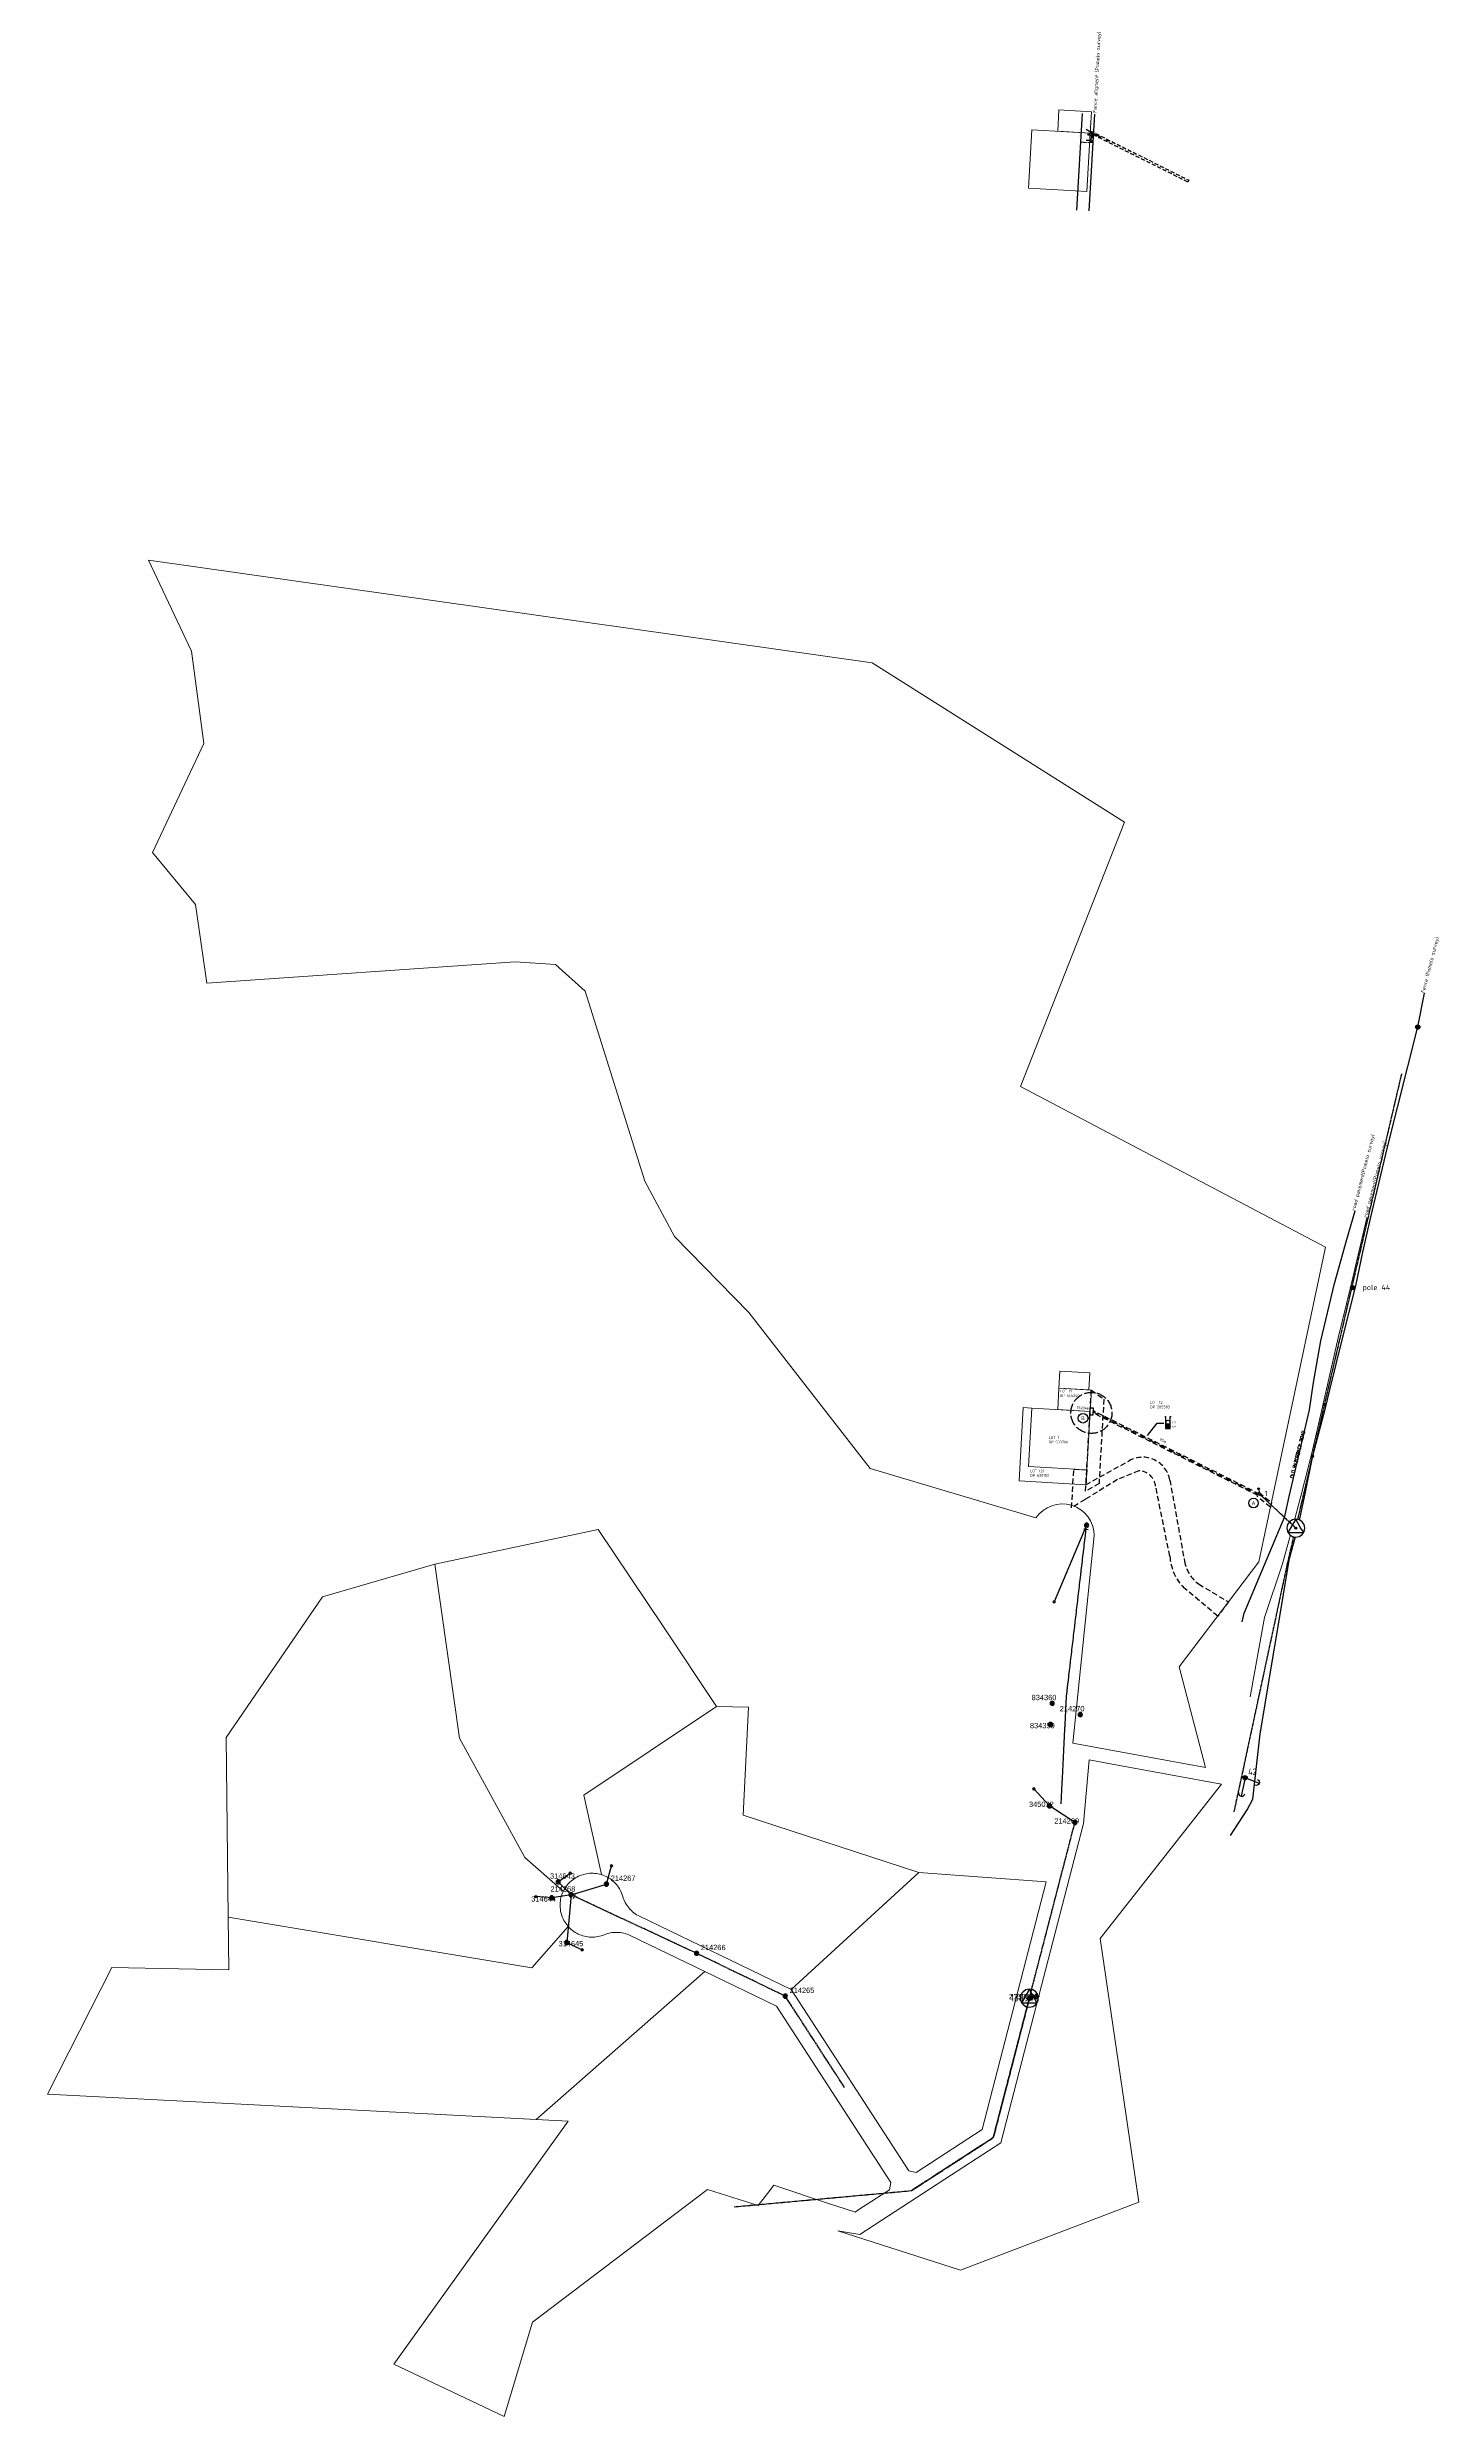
# Model space of a CAD drawing. Header units: metres. Extents: x 284227 to 284879, y 6219533 to 6220645.
import ezdxf
from ezdxf.enums import TextEntityAlignment as Align

# ---------------------------------------------------------------- set-up
doc = ezdxf.new("R2010")
doc.units = ezdxf.units.M
for name, pattern in [('ACAD_ISO02W100', [15, 12, -3]), ('Cable Exist OH', [1, 1, 0]), ('HIDDEN2', [0.1875, 0.125, -0.0625]), ('IECLdasha', [5, 3, -2])]:
    doc.linetypes.add(name, pattern=pattern)
doc.layers.get('0').update_dxf_attribs({"color": 6})
for name, color, linetype in [('_User Miscellaneous1', 7, 'Continuous'), ('_User Miscellaneous12', 7, 'Continuous'), ('_User Miscellaneous2', 7, 'Continuous'), ('_User Miscellaneous3', 7, 'Continuous'), ('_User Miscellaneous5', 7, 'Continuous'), ('_User Miscellaneous7', 7, 'Continuous'), ('Duct_SP_EXT', 7, 'Continuous'), ('Duct_SP_NEW', 2, 'Continuous'), ('Equip_LV_EXT', 7, 'Continuous'), ('GROUND TSS Razorback North BDY bdy', 7, 'Continuous'), ('Mains_HV_EXT', 7, 'Continuous'), ('Mains_LV_EXT', 7, 'Continuous'), ('Notes', 7, 'Continuous'), ('Services_SP_EXT', 7, 'Continuous'), ('Sub_SP_TR_HV_LV_EXT', 7, 'Continuous'), ('SupportsOH_SP_TR_HV_LV_SL_EXT', 7, 'Continuous'), ('SupportsUG_SP_LV_NEW', 2, 'Continuous'), ('Trench_SP_NEW', 2, 'Continuous')]:
    doc.layers.add(name, color=color, linetype=linetype)
doc.layers.add('Cadastre Land Parcels_SP_EXT', color=9, linetype='Continuous', lineweight=5)
doc.layers.add('Viewports', color=6, linetype='Continuous', plot=False)
doc.styles.add('ISOCP', font='isocp.shx', dxfattribs={"height": 1.75})
doc.styles.add('POLE_LABEL', font='arial.ttf')
doc.styles.get("Standard").update_dxf_attribs({"font": 'isocp.shx'})
doc.linetypes.add('Cable 4', pattern='A,5.25,-0.1,["o",Standard,S=2,R=0,X=1.2,Y=-0.7],-4', length=9.35)
doc.linetypes.add('FENCELINE2', pattern='A,6.35,-2.54,[132,ltypeshp.shx,S=2.54,R=0,X=-2.54,Y=0],-2.54,25.4', length=36.83)
doc.linetypes.add('IECLTRG', pattern='A,7,-0.3,["V",Standard,S=2.5,R=90,X=2.5,Y=-1.1],-2.45', length=9.75)
doc.dimstyles.get("Standard").update_dxf_attribs({"dimtxt": 0.18, "dimasz": 0.18, "dimexe": 0.18, "dimexo": 0.0625, "dimgap": 0.09, "dimtad": 0, "dimtih": 1, "dimtoh": 1, "dimdec": 4, "dimzin": 0, "dimdsep": 46, "dimtxsty": 'Standard', "dimcen": 0.09, "dimadec": 0, "dimazin": 0, "dimtfac": 1, "dimtdec": 4, "dimtofl": 0, "dimtmove": 0, "dimatfit": 3, "dimfxl": 1, "dimtolj": 1, "dimtzin": 0, "dimarcsym": 0})

# ---------------------------------------------------------------- blocks, each defined once
blk = doc.blocks.new('SUB_POLE_EXT')
blk.add_wipeout([(0, 4.2), (0.4, 4.2), (0.8, 4.1), (1.2, 4), (1.6, 3.9), (2, 3.7), (2.3, 3.5), (2.7, 3.3), (3, 3), (3.3, 2.7), (3.5, 2.3), (3.8, 1.9), (3.9, 1.6), (4, 1.2), (4.2, 0.6), (4.2, 0), (4.2, -0.6), (4.1, -1.1), (3.9, -1.6), (3.6, -2.2), (3.2, -2.7), (3, -3), (2.7, -3.3), (2.4, -3.5), (2, -3.7), (1.6, -3.9), (1.3, -4), (0.8, -4.1), (0.4, -4.2), (0, -4.2), (-0.4, -4.2), (-0.8, -4.1), (-1.2, -4), (-1.6, -3.9), (-2, -3.7), (-2.4, -3.5), (-2.7, -3.3), (-3, -3), (-3.2, -2.7), (-3.5, -2.3), (-3.7, -2), (-3.9, -1.6), (-4, -1.2), (-4.2, -0.8), (-4.2, -0.1), (-4.2, 0.4), (-4.1, 0.8), (-4, 1.3), (-3.9, 1.6), (-3.7, 2), (-3.5, 2.4), (-3.3, 2.7), (-3, 3), (-2.7, 3.3), (-2.3, 3.5), (-2, 3.7), (-1.6, 3.9), (-1.2, 4), (-0.8, 4.2), (-0.4, 4.2)])
blk.add_line((2.2, 0.5), (2.2, 0.5, 0))
blk.add_lwpolyline([(-4.2, 0, 1), (4.2, 0, 1)], format="xyb", close=True)
blk.add_lwpolyline([(2.1, 0.5), (0, 4.2), (-3.7, -2.1), (3.7, -2.1)], close=True)
for tag, height, flags, p in [('STREET_CODE', 0.2, 9, (1.5, 0)), ('ASSET_NUM', 2.5, 8, (2, 2)), ('CONSTRUCTED_VOLTAGE', 0.2, 9, (1.5, -0.2)), ('NO_PHASES', 0.2, 9, (1.5, -0.4)), ('OPERATING_VOLTAGE', 0.2, 9, (1.5, -0.6)), ('OPERATED_BY', 0.2, 9, (1.5, -0.8)), ('MAINTAINED_BY', 0.2, 9, (1.5, -1)), ('ORIENTATION', 0.2, 9, (1.5, -1.2)), ('OWNED_BY', 0.2, 9, (1.5, -1.4)), ('SECONDARY_VOLTAGE', 0.2, 9, (1.5, -1.6)), ('STATE', 0.2, 9, (1.5, -1.8)), ('SUBSTATION_TYPE', 0.2, 9, (1.5, -2)), ('USAGE', 0.2, 9, (1.5, -2.2)), ('LEGEND', 0.2, 9, (1.5, -2.4)), ('LOCATION', 0.2, 9, (1.5, -2.6)), ('STREETNAME', 0.2, 9, (1.5, -2.8)), ('SUBURB', 0.2, 9, (1.5, -3)), ('NOTES', 0.2, 9, (1.5, -3.2)), ('Z', 0.2, 1, (1.5, -3.4))]:
    blk.add_attdef(tag, text='', height=height, dxfattribs=dict(flags=flags)).set_placement(p, align=Align.MIDDLE_LEFT)
blk = doc.blocks.new('LV_OH_LINKS_DISTFUSE_EXT')
for p, q in [((0, 0), (0.96, 0)), ((3.84, 0), (4.8, 0))]:
    blk.add_line(p, q)
blk.add_lwpolyline([(3.84, -1.2), (3.84, 1.2), (0.96, -1.2), (0.96, 1.2)], close=True)
at = {"flags": 1}
blk.add_attdef('Z', (0, 0), '', height=0.2, dxfattribs=at)
at = {"flags": 9}
for tag, p in [('ACTUAL_STATUS', (0, 0)), ('STATE', (0, -1.2)), ('SWITCH_TYPE', (0, -1.4)), ('CONSTRUCTED_VOLTAGE', (0, -0.2)), ('NO_PHASES', (0, -0.4)), ('OPERATING_VOLTAGE', (0, -0.6)), ('ORIENTATION', (0, -0.8)), ('OWNED_BY', (0, -1)), ('USAGE', (0, -1.6)), ('NOTES', (0, -1.8))]:
    blk.add_attdef(tag, text='', height=0.2, dxfattribs=at).set_placement(p, align=Align.MIDDLE_LEFT)
blk = doc.blocks.new('CCP_EXT')
blk.add_wipeout([(0, 0.6), (0.6, 0), (0, -0.6), (-0.6, 0)])
blk.add_lwpolyline([(-0.6, 0), (0, 0.6), (0.6, 0), (0, -0.6), (-0.6, 0)])
at = {"flags": 1}
blk.add_attdef('Z', (0, 0), '', height=0.2, dxfattribs=at)
at = {"flags": 9}
for tag, p in [('CCP_TYPE', (0, 0)), ('CONSTRUCTED_VOLTAGE', (0, -0.2)), ('NO_PHASES', (0, -0.4)), ('OPERATING_VOLTAGE', (0, -0.6)), ('ORIENTATION', (0, -0.8)), ('OWNED_BY', (0, -1)), ('USAGE', (0, -1.2)), ('LEGEND', (0, -1.4)), ('LIFE_SUPPORT', (0, -1.6)), ('STATE', (0, -1.8)), ('NOTES', (0, -2))]:
    blk.add_attdef(tag, text='', height=0.2, dxfattribs=at).set_placement(p, align=Align.MIDDLE_LEFT)
blk = doc.blocks.new('POLE_EXT')
blk.add_hatch(color=256).paths.add_polyline_path([(-1, 0, 1), (1, 0, 1)])
blk.add_lwpolyline([(-1, 0, 1), (1, 0, 1)], format="xyb", close=True)
for tag, height, flags, p in [('pNumber', 2.5, 8, (-17.8, 2.1)), ('OWNED_BY', 0.2, 9, (1.4, -0.4)), ('PARENT', 0.2, 9, (1.4, -0.6)), ('SPECIAL_USE', 0.2, 9, (1.4, -0.8)), ('STATE', 0.2, 9, (1.4, -1)), ('USAGE', 0.2, 9, (1.4, -1.2)), ('cLV', 0.2, 9, (1.4, -1.4)), ('hDepth', 0.2, 9, (1.4, -1.6)), ('hDia', 0.2, 9, (1.4, -1.8)), ('cHV', 0.2, 9, (1.4, -2)), ('LBRACKET', 0.2, 9, (1.4, -2.2)), ('LExisting', 0.2, 9, (1.4, -2.4)), ('LANTNUMBER', 0.2, 9, (1.4, -2.6)), ('LOther', 0.2, 9, (1.4, -2.8)), ('LRemove', 0.2, 9, (1.4, -3)), ('LEGEND', 0.2, 9, (1.4, -3.2)), ('cLinedev', 0.2, 9, (1.4, -3.4)), ('LOCATION', 0.2, 9, (1.4, -3.6)), ('pExisting', 0.2, 9, (1.4, -3.8)), ('PFNUMBER', 0.2, 9, (1.4, -4)), ('NEWPFNUMBER', 0.2, 9, (1.4, -4.2)), ('pFooting', 0.2, 9, (1.4, -4.4)), ('pNew', 0.2, 9, (1.4, -4.6)), ('pRelocate', 0.2, 9, (1.4, -5)), ('pRemove', 0.2, 9, (1.4, -5.2)), ('pReplace', 0.2, 9, (1.4, -5.4)), ('pStay', 0.2, 9, (1.4, -5.6)), ('pType', 0.2, 9, (1.4, -5.8)), ('cspan', 0.2, 9, (1.4, -6)), ('STREETNAME', 0.2, 9, (1.4, -6.2)), ('SUBURB', 0.2, 9, (1.4, -6.4)), ('NOTES', 0.2, 9, (1.4, -6.6)), ('MAINTAINED_BY', 0.2, 9, (1.4, -6.8)), ('OPERATED_BY', 0.2, 9, (1.4, -7))]:
    blk.add_attdef(tag, text='', height=height, dxfattribs=dict(flags=flags)).set_placement(p, align=Align.MIDDLE_LEFT)
at = {"style": 'POLE_LABEL'}
for tag, height, flags, p in [('STRUCTURE_PLANT_NUMBER', 0.2, 9, (1.4, 0)), ('ASSET_NUM', 2.5, 8, (2, 2)), ('STREET_CODE', 0.2, 9, (1.4, -0.2))]:
    blk.add_attdef(tag, text='', height=height, dxfattribs=dict(at, flags=flags)).set_placement(p, align=Align.MIDDLE_LEFT)
at = {"flags": 1}
blk.add_attdef('Z', (1.4, -7.3), '', height=0.2, dxfattribs=at)
blk = doc.blocks.new('End Shackle_EXT')
blk.add_wipeout([(0, 0.3), (1.8, 0.3), (1.8, -0.3), (0, -0.3)])
blk.add_line((1.8, -1), (1.8, 1))
at = {"flags": 1}
blk.add_attdef('Z', (0, 0), '', height=0.2, dxfattribs=at)
at = {"flags": 9}
for tag, p in [('CONNECTOR_TYPE', (0, 0)), ('CONSTRUCTED_VOLTAGE', (0, -0.2)), ('NO_PHASES', (0, -0.4)), ('OPERATING_VOLTAGE', (0, -0.6)), ('ORIENTATION', (0, -0.8)), ('OWNED_BY', (0, -1)), ('STATE', (0, -1.2)), ('USAGE', (0, -1.4)), ('NOTES', (0, -1.6))]:
    blk.add_attdef(tag, text='', height=0.2, dxfattribs=at).set_placement(p, align=Align.MIDDLE_LEFT)
blk = doc.blocks.new('*U27')
blk.add_wipeout([(-2.5, 3), (2.5, 3), (2.5, 1), (-2.5, 1)])
at = {"lineweight": -3}
blk.add_lwpolyline([(-2.5, 3), (2.5, 3), (2.5, 1), (-2.5, 1)], close=True, dxfattribs=at)
for tag, height, flags, p in [('STREET_CODE', 0.2, 9, (1.5, 2)), ('OWNED_BY', 0.2, 9, (1.5, 1.8)), ('OPERATED_BY', 0.2, 9, (1.5, 1.6)), ('MAINTAINED_BY', 0.2, 9, (1.5, 1.4)), ('STATE', 0.2, 9, (1.5, 1.2)), ('SUPPORT_TYPE', 0.2, 9, (1.5, 1)), ('USAGE', 0.2, 9, (1.5, 0.8)), ('LEGEND', 0.2, 9, (1.5, 0.6)), ('PARENT', 0.2, 9, (1.5, 0.4)), ('SUBURB', 0.2, 9, (1.5, 0.2)), ('STREETNAME', 0.2, 9, (1.5, 0)), ('ASSET_NUM', 2.5, 8, (2, 4)), ('LOCATION', 0.2, 9, (1.5, -0.2)), ('NOTES', 0.2, 9, (1.5, -0.4)), ('Z', 0.2, 1, (1.5, -0.6))]:
    blk.add_attdef(tag, text='', height=height, dxfattribs=dict(flags=flags)).set_placement(p, align=Align.MIDDLE_LEFT)
blk = doc.blocks.new('DUCT_INDICATOR')
blk.add_circle((0, 0), 2.25)
blk.add_attdef('CODE', text='', height=1.8).set_placement((0, 0), align=Align.MIDDLE_CENTER)
at = {"flags": 1}
blk.add_attdef('Z', (0, 0), '', height=0.2, dxfattribs=at)
blk = doc.blocks.new('*D32')
at = {"layer": '_User Miscellaneous3', "color": 0, "lineweight": -2, "transparency": 16777216}
for p, q in [((284711.8, 6220600.8), (284711.8, 6220601)), ((284712, 6220600.9), (284714.5, 6220600.7)), ((284717.4, 6220600.5), (284715.1, 6220600.7)), ((284717.6, 6220600.4), (284717.6, 6220600.7))]:
    blk.add_line(p, q, dxfattribs=at)
at = {"layer": '_User Miscellaneous3', "color": 0, "lineweight": 15, "transparency": 16777216}
for points in [[(284712, 6220600.9), (284712, 6220600.8), (284711.8, 6220600.9)], [(284717.4, 6220600.6), (284717.4, 6220600.5), (284717.6, 6220600.5)]]:
    blk.add_solid(points, dxfattribs=at)
at = {"layer": 'Defpoints', "color": 0, "lineweight": 15, "transparency": 16777216}
for p in [(284711.8, 6220600.7), (284717.6, 6220600.5), (284717.6, 6220600.3)]:
    blk.add_point(p, dxfattribs=at)
at = {"layer": '_User Miscellaneous3', "color": 0, "transparency": 16777216, "insert": (284714.8, 6220600.7), "char_height": 0.2, "width": 0.7, "attachment_point": 5}
blk.add_mtext('\\A1;5.80', dxfattribs=at)
blk = doc.blocks.new('*D33')
at = {"layer": '_User Miscellaneous3', "color": 0, "lineweight": -2, "transparency": 16777216}
for p, q in [((284717.3, 6220603.7), (284717.1, 6220603.7)), ((284717.5, 6220604), (284717.5, 6220603.5)), ((284717.8, 6220604), (284717.8, 6220603.5)), ((284718, 6220603.7), (284718.1, 6220603.7))]:
    blk.add_line(p, q, dxfattribs=at)
at = {"layer": '_User Miscellaneous3', "color": 0, "lineweight": 15, "transparency": 16777216}
for points in [[(284717.3, 6220603.8), (284717.3, 6220603.7), (284717.5, 6220603.7)], [(284718, 6220603.7), (284718, 6220603.7), (284717.8, 6220603.7)]]:
    blk.add_solid(points, dxfattribs=at)
at = {"layer": 'Defpoints', "color": 0, "lineweight": 15, "transparency": 16777216}
for p in [(284717.5, 6220604.1), (284717.8, 6220604), (284717.8, 6220603.7)]:
    blk.add_point(p, dxfattribs=at)
at = {"layer": '_User Miscellaneous3', "color": 0, "transparency": 16777216, "insert": (284718.4, 6220603.7), "char_height": 0.2, "attachment_point": 5}
blk.add_mtext('\\A1;0.30', dxfattribs=at)
blk = doc.blocks.new('*U40')
blk.add_wipeout([(-2.5, 3), (2.5, 3), (2.5, 1), (-2.5, 1)])
at = {"lineweight": -3}
blk.add_lwpolyline([(-2.5, 3), (2.5, 3), (2.5, 1), (-2.5, 1)], close=True, dxfattribs=at)
for tag, height, flags, p in [('STREET_CODE', 0.2, 9, (1.5, 2)), ('OWNED_BY', 0.2, 9, (1.5, 1.8)), ('OPERATED_BY', 0.2, 9, (1.5, 1.6)), ('MAINTAINED_BY', 0.2, 9, (1.5, 1.4)), ('STATE', 0.2, 9, (1.5, 1.2)), ('SUPPORT_TYPE', 0.2, 9, (1.5, 1)), ('USAGE', 0.2, 9, (1.5, 0.8)), ('LEGEND', 0.2, 9, (1.5, 0.6)), ('PARENT', 0.2, 9, (1.5, 0.4)), ('SUBURB', 0.2, 9, (1.5, 0.2)), ('STREETNAME', 0.2, 9, (1.5, 0)), ('ASSET_NUM', 2.5, 8, (2, 4)), ('LOCATION', 0.2, 9, (1.5, -0.2)), ('NOTES', 0.2, 9, (1.5, -0.4)), ('Z', 0.2, 1, (1.5, -0.6))]:
    blk.add_attdef(tag, text='', height=height, dxfattribs=dict(flags=flags)).set_placement(p, align=Align.MIDDLE_LEFT)

msp = doc.modelspace()

# ---------------------------------------------------------------- hatches: boundary and pattern name
at = {"layer": '_User Miscellaneous1'}
h = msp.add_hatch(color=256, dxfattribs=at)
h.dxf.hatch_style = 1
edge = h.paths.add_edge_path()
edge.add_arc((284870.067, 6220185.404), 1, 0, 360)
h = msp.add_hatch(color=256, dxfattribs=at)
h.dxf.hatch_style = 1
edge = h.paths.add_edge_path()
edge.add_arc((284839.562, 6220063.103), 1, 0, 360)
h = msp.add_hatch(color=256, dxfattribs=at)
h.dxf.hatch_style = 1
edge = h.paths.add_edge_path()
edge.add_arc((284826.34914, 6220008.19783), 0.5, 0, 360)
h = msp.add_hatch(color=256, dxfattribs=at)
h.dxf.hatch_style = 1
edge = h.paths.add_edge_path()
edge.add_arc((284795.306, 6219968.763), 0.4, 0, 360)
h = msp.add_hatch(color=256, dxfattribs=at)
h.dxf.hatch_style = 1
edge = h.paths.add_edge_path()
edge.add_arc((284796.211, 6219965.8), 0.4, 0, 360)
h = msp.add_hatch(color=256, dxfattribs=at)
h.dxf.hatch_style = 1
edge = h.paths.add_edge_path()
edge.add_arc((284788.984, 6219833.102), 1, 0, 360)
at = {"layer": 'Notes', "linetype": 'Cable 4'}
h = msp.add_hatch(color=7, dxfattribs=at)
h.dxf.hatch_style = 1
edge = h.paths.add_edge_path()
edge.add_arc((284752.79395, 6219998.01138), 0.96478, 0, 360)

# ---------------------------------------------------------------- linework, layer by layer
at = {"layer": '_User Miscellaneous1', "color": 7}
for p, q in [((284788.984, 6219833.102), (284787.124, 6219824.421)), ((284795.59761, 6219830.34422), (284788.984, 6219833.102))]:
    msp.add_line(p, q, dxfattribs=at)
for points in [[(284785.97396, 6219826.20353, 1), (284788.90653, 6219825.57104)], [(284794.79045, 6219832.30597, -1), (284793.63586, 6219829.53706)]]:
    msp.add_lwpolyline(points, format="xyb", dxfattribs=at)
at = {"layer": '_User Miscellaneous1'}
for centre, radius in [((284870.067, 6220185.404), 1), ((284839.562, 6220063.103), 1), ((284826.34914, 6220008.19783), 0.5), ((284795.306, 6219968.763), 0.4), ((284796.211, 6219965.8), 0.4), ((284788.984, 6219833.102), 1)]:
    msp.add_circle(centre, radius, dxfattribs=at)
at = {"layer": '_User Miscellaneous12', "color": 251, "linetype": 'ACAD_ISO02W100', "ltscale": 0.4, "true_color": 0x66665b}
msp.add_circle((284716.82286, 6220004.33523), 9.63022, dxfattribs=at)
at = {"layer": '_User Miscellaneous2', "color": 2, "linetype": 'IECLTRG'}
msp.add_line((284717.56468, 6220604.9182), (284714.43529, 6220606.67072), dxfattribs=at)
at = {"layer": '_User Miscellaneous2', "color": 252, "linetype": 'FENCELINE2', "ltscale": 0.17, "true_color": 0x939598}
for points in [[(284709.97809, 6220568.90054), (284712.56924, 6220614.24028)], [(284715.76864, 6220568.56961), (284718.35979, 6220613.90935)]]:
    msp.add_lwpolyline(points, dxfattribs=at)
at = {"layer": '_User Miscellaneous2', "color": 2, "linetype": 'IECLTRG', "flags": 128}
msp.add_lwpolyline([(284717.54985, 6220604.6582), (284716.85077, 6220605.01592), (284716.59572, 6220601.52014), (284714.39214, 6220601.53683)], dxfattribs=at)
at = {"layer": '_User Miscellaneous5', "color": 251, "linetype": 'Continuous', "lineweight": 15, "true_color": 0x636466}
for points in [[(284701.00055, 6220605.88203), (284701.57371, 6220615.93062), (284716.789, 6220615.0627), (284716.21569, 6220605.0142), (284701.00055, 6220605.88195)], [(284688.83033, 6220606.57612), (284687.26767, 6220579.18082), (284714.6531, 6220577.61873), (284716.21568, 6220605.01411), (284688.83033, 6220606.5762)], [(284701.57375, 6220015.93061), (284702.02931, 6220023.91763), (284716.00656, 6220023.12041), (284715.55096, 6220015.13332), (284701.57375, 6220015.93061)]]:
    msp.add_lwpolyline(points, close=True, dxfattribs=at)
msp.add_lwpolyline([(284791.34, 6219871.069), (284798.111, 6219908.282), (284806.511, 6219933.539), (284811.246, 6219950.531), (284815.143, 6219965.213), (284820.106, 6219984.888), (284825.314, 6220007.253), (284832.703, 6220039.538), (284838.467, 6220063.244), (284846.23, 6220095.826)], dxfattribs=at)
at = {"layer": '_User Miscellaneous7', "linetype": 'HIDDEN2', "ltscale": 15}
for p, q in [((284716.27789, 6220606.10129), (284762.51457, 6220582.96687)), ((284716.27789, 6220606.10129), (284716.27789, 6220606.10129)), ((284717.18971, 6220604.52684), (284716.98641, 6220600.96334)), ((284716.98641, 6220600.96334), (284715.988, 6220601.02026)), ((284762.51457, 6220582.96687), (284762.06692, 6220582.07222))]:
    msp.add_line(p, q, dxfattribs=at)
msp.add_lwpolyline([(284762.06692, 6220582.07222), (284717.18971, 6220604.52684), (284716.21568, 6220605.01411)], dxfattribs=at)
at = {"layer": '_User Miscellaneous7', "linetype": 'HIDDEN2', "ltscale": 20}
msp.add_lwpolyline([(284716.27787, 6220006.1013), (284795.33409, 6219966.5457), (284795.56906, 6219967.01519), (284801.35911, 6219962.3577), (284800.89286, 6219960.16165), (284794.65455, 6219965.17972), (284794.88947, 6219965.64923), (284716.21588, 6220005.0141), (284716.27789, 6220006.10129)], close=True, dxfattribs=at)
msp.add_lwpolyline([(284760.25269, 6219922.27979, -0.1825008763), (284753.66728, 6219937.13544), (284746.95933, 6219969.94656, 0.3811297587), (284739.13163, 6219977.16786), (284729.03546, 6219973.02027), (284713.85844, 6219963.69143), (284707.53282, 6219959.80335), (284708.56875, 6219977.96579), (284714.65301, 6219977.61869), (284714.25432, 6219970.63012), (284734.57953, 6219981.89889, -0.5138520596), (284753.67642, 6219972.83197), (284760.5346, 6219934.71405, 0.1916295597), (284767.17595, 6219924.04178), (284781.15869, 6219915.58727), (284776.13887, 6219908.96241), (284760.25267, 6219922.27977)], format="xyb", close=True, dxfattribs=at)
at = {"layer": 'Cadastre Land Parcels_SP_EXT', "color": 251, "linetype": 'Continuous', "lineweight": 15, "true_color": 0x636466}
for points in [[(284515.83596, 6219903.93803), (284485.27199, 6219949.67904), (284408.54301, 6219933.327), (284420.06697, 6219851.65801), (284450.69401, 6219795.68402), (284468.81297, 6219779.78998), (284469.17196, 6219780.48798), (284469.56804, 6219781.16602), (284469.99901, 6219781.82304), (284470.46497, 6219782.45603), (284470.96299, 6219783.06403), (284471.49104, 6219783.64596), (284472.04798, 6219784.19804), (284472.63301, 6219784.72097), (284473.24798, 6219785.21298), (284473.88503, 6219785.67196), (284474.547, 6219786.09604), (284475.22804, 6219786.48497), (284475.93099, 6219786.83901), (284476.65002, 6219787.15497), (284477.38398, 6219787.43296), (284478.13198, 6219787.67198), (284478.89296, 6219787.87197), (284479.66199, 6219788.03097), (284480.43799, 6219788.15004), (284481.22, 6219788.22804), (284482.00501, 6219788.26496), (284482.79002, 6219788.26099), (284483.57503, 6219788.217), (284484.35598, 6219788.13096), (284485.13101, 6219788.00403), (284485.89897, 6219787.83602), (284486.65599, 6219787.63003), (284486.693, 6219787.61898), (284478.46799, 6219824.83502), (284540.84098, 6219866.51203), (284515.83596, 6219903.93803)], [(284468.81297, 6219779.78998), (284450.69401, 6219795.68402), (284420.06697, 6219851.65801), (284408.54301, 6219933.327), (284355.68203, 6219918.058), (284310.54, 6219851.99103), (284311.51298, 6219767.70996), (284454.01399, 6219743.92799), (284471.13197, 6219763.27902), (284470.897, 6219763.54101), (284470.40296, 6219764.15201), (284469.94301, 6219764.78898), (284469.51601, 6219765.449), (284469.12496, 6219766.13004), (284468.76801, 6219766.82999), (284468.45001, 6219767.54902), (284468.17097, 6219768.28297), (284467.92903, 6219769.03), (284467.72701, 6219769.79002), (284467.56501, 6219770.55904), (284467.44399, 6219771.33504), (284467.36299, 6219772.11599), (284467.32404, 6219772.901), (284467.32501, 6219773.68496), (284467.36803, 6219774.47103), (284467.45203, 6219775.25198), (284467.57596, 6219776.02701), (284467.74097, 6219776.79603), (284467.94599, 6219777.55401), (284468.18996, 6219778.29998), (284468.47298, 6219779.03403), (284468.79398, 6219779.75102), (284468.81297, 6219779.78998)], [(284555.81601, 6219866.20604), (284540.84098, 6219866.51203), (284478.46799, 6219824.83502), (284486.693, 6219787.61898), (284487.43799, 6219787.36998), (284488.16903, 6219787.08404), (284488.88497, 6219786.75898), (284489.582, 6219786.39602), (284490.25898, 6219785.99799), (284490.91503, 6219785.56596), (284491.54696, 6219785.09903), (284492.15398, 6219784.60004), (284492.73398, 6219784.06996), (284493.28499, 6219783.51002), (284493.80598, 6219782.92199), (284494.29499, 6219782.30896), (284494.75299, 6219781.66899), (284495.17602, 6219781.00702), (284495.56398, 6219780.32298), (284495.91501, 6219779.621), (284496.22903, 6219778.901), (284496.50498, 6219778.16501), (284496.74401, 6219777.408), (284496.75797, 6219777.36401), (284496.99602, 6219776.61601), (284497.27304, 6219775.88099), (284497.589, 6219775.16197), (284497.94304, 6219774.45901), (284498.33197, 6219773.777), (284498.75702, 6219773.11601), (284499.21503, 6219772.47904), (284499.70598, 6219771.86601), (284500.229, 6219771.27904), (284500.78196, 6219770.72104), (284501.36301, 6219770.19299), (284501.97101, 6219769.69497), (284502.604, 6219769.22999), (284503.26102, 6219768.79901), (284503.93897, 6219768.40302), (284504.63803, 6219768.04297), (284575.80798, 6219733.68803), (284635.78998, 6219788.62704), (284553.24403, 6219815.59401), (284555.81601, 6219866.20604)], [(284471.13197, 6219763.27902), (284454.01399, 6219743.92799), (284311.51298, 6219767.70996), (284311.79998, 6219742.94803), (284256.73802, 6219744.05502), (284226.53303, 6219684.50196), (284378.16701, 6219676.81402), (284456.13, 6219672.73597), (284535.32496, 6219742.12097), (284500.28597, 6219759.03402), (284500.24402, 6219759.05398), (284499.52702, 6219759.37498), (284498.79501, 6219759.65703), (284498.04701, 6219759.90198), (284497.28902, 6219760.10602), (284496.52097, 6219760.27103), (284495.74603, 6219760.39496), (284494.96402, 6219760.47896), (284494.17901, 6219760.52198), (284493.394, 6219760.52198), (284492.60996, 6219760.48303), (284491.82804, 6219760.40203), (284491.05203, 6219760.28004), (284490.28301, 6219760.11901), (284489.52397, 6219759.91699), (284488.77597, 6219759.67496), (284487.30903, 6219759.11396), (284486.56103, 6219758.87202), (284485.80199, 6219758.67), (284485.03296, 6219758.50897), (284484.25696, 6219758.38698), (284483.47504, 6219758.30598), (284482.691, 6219758.26597), (284481.90502, 6219758.26703), (284481.12097, 6219758.30996), (284480.34003, 6219758.39299), (284479.56402, 6219758.51798), (284478.79597, 6219758.68104), (284478.03799, 6219758.88703), (284477.29202, 6219759.13004), (284476.55701, 6219759.41403), (284475.84001, 6219759.73397), (284475.14103, 6219760.09101), (284474.46202, 6219760.48603), (284473.80297, 6219760.91497), (284473.16804, 6219761.37801), (284472.55898, 6219761.874), (284471.97599, 6219762.40002), (284471.42197, 6219762.95696), (284471.13197, 6219763.27902)], [(284622.68398, 6219643.163), (284568.938, 6219725.89701), (284535.32496, 6219742.12097), (284456.13, 6219672.73597), (284471.11801, 6219671.94901), (284389.26998, 6219557.77601), (284441.12299, 6219533.21901), (284454.33102, 6219577.58398), (284536.52196, 6219639.86501), (284560.34897, 6219632.27901), (284564.68399, 6219637.89202), (284567.68403, 6219641.779), (284593.37398, 6219633.314), (284605.56997, 6219629.29602), (284605.80697, 6219629.21802), (284607.59897, 6219630.38198), (284621.94896, 6219639.70398), (284622.68398, 6219643.163)]]:
    msp.add_lwpolyline(points, close=True, dxfattribs=at)
at = {"layer": 'GROUND TSS Razorback North BDY bdy', "lineweight": 0, "flags": 128}
msp.add_lwpolyline([(284800.89286, 6219960.16165), (284801.35911, 6219962.3577)], dxfattribs=at)
at = {"layer": 'Mains_HV_EXT', "linetype": 'Cable Exist OH'}
msp.add_line((284796.211, 6219965.8), (284795.306, 6219968.763), dxfattribs=at)
for points in [[(284808.82642, 6219933.09001), (284862.56841, 6220163.45003)], [(284783.88141, 6219817.05106), (284808.82642, 6219933.09001)]]:
    msp.add_lwpolyline(points, dxfattribs=at)
at = {"layer": 'Notes', "flags": 128}
msp.add_lwpolyline([(284751.29868, 6220002.63634), (284751.69328, 6220002.63634), (284751.69328, 6219996.99548), (284752.89052, 6219996.99548), (284753.8553, 6219996.99548), (284753.8553, 6219999.95639), (284753.8553, 6220002.63634), (284754.28409, 6220002.63634)], dxfattribs=at)
at = {"layer": 'Notes', "color": 7}
msp.add_circle((284752.79395, 6219999.95639), 0.96478, dxfattribs=at)
at = {"layer": 'Notes', "color": 7, "linetype": 'ByBlock'}
msp.add_circle((284752.79395, 6219998.02683), 0.96478, dxfattribs=at)
at = {"layer": 'Trench_SP_NEW', "color": 2, "linetype": 'IECLdasha', "ltscale": 1.3}
msp.add_line((284717.82378, 6220604.84704), (284725.10144, 6220601.23611), dxfattribs=at)
at = {"layer": 'Trench_SP_NEW', "color": 2, "linetype": 'IECLdasha', "flags": 128}
msp.add_lwpolyline([(284796.211, 6219965.48182), (284717.56955, 6220004.78251)], dxfattribs=at)
at = {"layer": 'Viewports', "linetype": 'FENCELINE2', "ltscale": 0.1}
msp.add_lwpolyline([(284782.16, 6219806.023), (284789.994, 6219818.089), (284792.636, 6219823.034), (284796.092, 6219853.72), (284809.775, 6219935.958), (284813.729, 6219950.192), (284817.363, 6219967.195), (284820.878, 6219984.232), (284826.925, 6220007.346), (284828.861, 6220015.196), (284834.673, 6220039.21), (284840.968, 6220063.905), (284844.361, 6220079.737), (284847.96, 6220095.657), (284855.909, 6220129), (284870.183, 6220185.554), (284873.258, 6220201.28)], dxfattribs=at)

# ---------------------------------------------------------------- block references
at = {"layer": 'Duct_SP_NEW'}
ref = msp.add_blockref('DUCT_INDICATOR', (284715.67261, 6220604.40384), dxfattribs=dict(at, xscale=0.1868224809278012, yscale=0.1868224809278012, zscale=0.1868224809278012))
ref.add_attrib('CODE', 'B', dxfattribs={"layer": '0', "height": 0.3}).set_placement((284715.67261, 6220604.40384), align=Align.MIDDLE_CENTER)
for p, values in [((284712.86361, 6220001.83184), {'CODE': 'B'}), ((284792.95256, 6219962.01463), {'CODE': 'A'})]:
    msp.add_blockref('DUCT_INDICATOR', p, dxfattribs=at).add_auto_attribs(values)
at = {"layer": 'Sub_SP_TR_HV_LV_EXT'}
ref = msp.add_blockref('SUB_POLE_EXT', (284687.69901, 6219729.60797), dxfattribs=at)
ref.add_attrib('ASSET_NUM', '13894', dxfattribs={"layer": '0', "height": 3.5}).set_placement((284689.69901, 6219729.85797), align=Align.MIDDLE_RIGHT)
at = {"layer": 'SupportsOH_SP_TR_HV_LV_SL_EXT', "xscale": 0.5, "yscale": 0.5, "zscale": 0.5}
msp.add_blockref('POLE_EXT', (284820.73042, 6219984.11801), dxfattribs=at)
at = {"layer": 'SupportsOH_SP_TR_HV_LV_SL_EXT'}
msp.add_blockref('POLE_EXT', (284714.56529, 6219951.59577), dxfattribs=at)
ref = msp.add_blockref('POLE_EXT', (284698.39902, 6219867.999), dxfattribs=at)
ref.add_attrib('ASSET_NUM', '834360', dxfattribs={"layer": '0', "height": 2.5, "style": 'POLE_LABEL'}).set_placement((284700.39902, 6219868.749), align=Align.BOTTOM_RIGHT)
ref = msp.add_blockref('POLE_EXT', (284697.615, 6219858.07597), dxfattribs=at)
ref.add_attrib('ASSET_NUM', '834359', dxfattribs={"layer": '0', "height": 2.5, "style": 'POLE_LABEL'}).set_placement((284699.615, 6219858.82597), align=Align.TOP_RIGHT)
ref = msp.add_blockref('POLE_EXT', (284711.586, 6219862.74504), dxfattribs=at)
ref.add_attrib('ASSET_NUM', '214270', dxfattribs={"layer": '0', "height": 2.5, "style": 'POLE_LABEL'}).set_placement((284713.586, 6219863.49504), align=Align.BOTTOM_RIGHT)
ref = msp.add_blockref('POLE_EXT', (284709.07904, 6219812.09296), dxfattribs=at)
ref.add_attrib('ASSET_NUM', '214269', dxfattribs={"layer": '0', "height": 2.5, "style": 'POLE_LABEL'}).set_placement((284711.07904, 6219812.84296), align=Align.MIDDLE_RIGHT)
ref = msp.add_blockref('POLE_EXT', (284472.45902, 6219778.14302), dxfattribs=at)
ref.add_attrib('ASSET_NUM', '214268', dxfattribs={"layer": '0', "height": 2.5, "style": 'POLE_LABEL'}).set_placement((284474.45902, 6219778.89302), align=Align.BOTTOM_RIGHT)
ref = msp.add_blockref('POLE_EXT', (284531.39999, 6219750.682), dxfattribs=at)
ref.add_attrib('ASSET_NUM', '214266', dxfattribs={"layer": '0', "height": 2.5, "style": 'POLE_LABEL'}).set_placement((284533.39999, 6219751.432), align=Align.BOTTOM_LEFT)
ref = msp.add_blockref('POLE_EXT', (284573.06204, 6219730.57103), dxfattribs=at)
ref.add_attrib('ASSET_NUM', '214265', dxfattribs={"layer": '0', "height": 2.5, "style": 'POLE_LABEL'}).set_placement((284575.06204, 6219731.32103), align=Align.BOTTOM_LEFT)

# ---------------------------------------------------------------- texts
at = {"layer": '_User Miscellaneous1', "color": 251, "true_color": 0x636466, "attachment_point": 1}
for s, insert, char_height in [('LOT 1\\PDP 533700', (284709.50644, 6220604.21314), 0.25), ('LOT 11\\PDP 545240', (284709.6649, 6220606.93765), 0.25), ('LOT 11\\PDP 545240', (284701.99822, 6220015.19322), 1.25), ('LOT 12\\PDP 285583', (284744.4126, 6220009.82746), 1.25), ('LOT 1\\PDP 533700', (284696.72903, 6219993.32043), 1.25), ('LOT 121\\PDP 630152', (284688.05643, 6219977.70795), 1.25)]:
    msp.add_mtext_dynamic_manual_height_columns(s, width=19.2859094, gutter_width=4, heights=[0], dxfattribs=dict(at, insert=insert, char_height=char_height))
at = {"layer": '_User Miscellaneous1', "color": 252, "true_color": 0x939598, "char_height": 0.25, "attachment_point": 1, "rotation": 85.82763825}
for s, insert in [('Compound fence', (284711.81129, 6220607.56966)), ('Property boundary', (284715.97561, 6220607.80988)), ('Barb wire fence', (284717.56116, 6220607.56145))]:
    msp.add_mtext_dynamic_manual_height_columns(s, width=9.5521566, gutter_width=4, heights=[0.59958], dxfattribs=dict(at, insert=insert))
at = {"layer": '_User Miscellaneous1', "insert": (284749.2748, 6219992.57632), "char_height": 1.25, "width": 7.816449, "attachment_point": 1, "rotation": 333.6339213, "style": 'ISOCP'}
msp.add_mtext('95m ', dxfattribs=at)
at = {"layer": '_User Miscellaneous1', "attachment_point": 1, "style": 'ISOCP'}
for s, insert, char_height in [('1', (284798.11411, 6219967.77475), 2.5), ('42', (284790.48174, 6219837.4303), 3)]:
    msp.add_mtext_dynamic_manual_height_columns(s, width=5, gutter_width=4, heights=[0], dxfattribs=dict(at, insert=insert, char_height=char_height))
at = {"layer": '_User Miscellaneous2', "insert": (284810.1792, 6219973.89397), "char_height": 1.5, "attachment_point": 1, "rotation": 75.87411389}
msp.add_mtext_dynamic_manual_height_columns('{\\Fromanc|c0;OLD RAZORBACK ROAD}', width=37.2308378, gutter_width=4, heights=[0], dxfattribs=at)
at = {"layer": '_User Miscellaneous3', "color": 2, "insert": (284718.24881, 6220605.59581), "char_height": 0.3, "attachment_point": 1}
msp.add_mtext_dynamic_manual_height_columns('152046', width=6.1358869, gutter_width=4, heights=[0.59958], dxfattribs=at)
at = {"layer": 'Notes', "color": 1, "lineweight": -3, "char_height": 1, "width": 23.8036827, "attachment_point": 4}
for insert in [(284754.84823, 6219999.9068), (284754.84823, 6219997.91238)]:
    msp.add_mtext('{\\C7;LV}', dxfattribs=dict(at, insert=insert))
at = {"layer": 'Viewports', "linetype": 'Continuous', "style": 'ISOCP'}
for s, rotation, p in [('Fence aligment (Pomelo survey)', 86.99416873, (284719.25672, 6220614.5639)), ('Fence (Pomelo survey)', 75.47993518, (284873.258, 6220201.28)), ('road pavement(Pomelo survey)', 75.47993518, (284840.65, 6220099.11)), ('road pavement(Pomelo survey)', 75.47993518, (284846.23, 6220095.826))]:
    msp.add_text(s, height=1.75, rotation=rotation, dxfattribs=at).set_placement(p)
at = {"layer": 'Viewports', "linetype": 'Continuous', "insert": (284844.07071, 6220064.48266), "char_height": 2.5, "attachment_point": 1, "style": 'ISOCP'}
msp.add_mtext_dynamic_manual_height_columns('pole 44', width=12.6956857, gutter_width=4, heights=[0], dxfattribs=at)

# ---------------------------------------------------------------- dimensions: what is measured, and where the dimension line sits
at = {"layer": '_User Miscellaneous3'}
dim = msp.add_aligned_dim(p1=(284717.49982, 6220604.06007), p2=(284717.79594, 6220604.04318), distance=-0.34952, text='0.30', dimstyle='Standard', override={"dimtxt": 0.2}, dxfattribs=at)
dim.commit()
dim.dimension.update_dxf_attribs({"geometry": '*D33', "text_midpoint": (284718.43561, 6220603.67373)})
dim = msp.add_linear_dim(base=(284717.59607, 6220600.51803), p1=(284711.79619, 6220600.69486), p2=(284717.58574, 6220600.3464), angle=356.55566032, text='5.80', dimstyle='Standard', override={"dimtxt": 0.2}, dxfattribs=at)
dim.commit()
dim.dimension.update_dxf_attribs({"geometry": '*D32', "text_midpoint": (284714.76628, 6220600.68835), "dimtype": 161})

# ---------------------------------------------------------------- leaders
at = {"layer": 'Duct_SP_EXT', "color": 7, "linetype": 'Continuous'}
msp.add_leader([(284743.15552, 6219993.80537), (284747.6417, 6219999.55534), (284750.86114, 6219999.55534)], dimstyle='Standard', override={"dimasz": 1.5, "dimfxl": 1.25}, dxfattribs=at)

# ---------------------------------------------------------------- next in the draw order: linework, layer by layer
at = {"layer": 'Cadastre Land Parcels_SP_EXT', "color": 251, "linetype": 'Continuous', "lineweight": 15, "true_color": 0x636466}
for points in [[(284739.01998, 6219633.92897), (284720.97999, 6219757.69896), (284777.99003, 6219830.09699), (284730.05899, 6219838.84404), (284724.05096, 6219839.93998), (284715.70997, 6219841.46302), (284713.04904, 6219811.574), (284685.38998, 6219704.722), (284674.27102, 6219661.76797), (284651.19201, 6219646.77501), (284608.04196, 6219618.74504), (284597.76199, 6219620.36303), (284655.378, 6219602.01298), (284739.01998, 6219633.92897)], [(284695.64999, 6219784.24), (284635.78998, 6219788.62704), (284575.80798, 6219733.68803), (284631.07602, 6219648.611), (284634.53601, 6219647.87696), (284665.56999, 6219668.03702), (284695.64999, 6219784.24)]]:
    msp.add_lwpolyline(points, close=True, dxfattribs=at)
at = {"layer": 'Mains_HV_EXT', "linetype": 'Cable Exist OH'}
msp.add_lwpolyline([(284548.98304, 6219631.69804), (284632.35, 6219639.30598), (284670.75599, 6219664.15497), (284687.699, 6219729.60797)], dxfattribs=at)
at = {"layer": 'Mains_LV_EXT', "linetype": 'Cable Exist OH'}
for points in [[(284687.699, 6219729.60805), (284709.07906, 6219812.09297)], [(284687.699, 6219729.60797), (284670.7559, 6219664.15497), (284632.34991, 6219639.3059)]]:
    msp.add_lwpolyline(points, dxfattribs=at)

# ---------------------------------------------------------------- next in the draw order: block references
at = {"layer": 'Equip_LV_EXT'}
for p in [(284687.29227, 6219730.52156), (284687.69897, 6219730.60804)]:
    msp.add_blockref('LV_OH_LINKS_DISTFUSE_EXT', p, dxfattribs=at)
at = {"layer": 'Services_SP_EXT'}
for p in [(284491.5171, 6219791.71183), (284472.01053, 6219788.32805), (284455.88782, 6219777.28097), (284477.68334, 6219752.3007)]:
    msp.add_blockref('CCP_EXT', p, dxfattribs=at)
at = {"layer": 'Sub_SP_TR_HV_LV_EXT'}
msp.add_blockref('SUB_POLE_EXT', (284812.829, 6219950.252), dxfattribs=at)
at = {"layer": 'SupportsOH_SP_TR_HV_LV_SL_EXT'}
ref = msp.add_blockref('POLE_EXT', (284687.69898, 6219729.60798), dxfattribs=at)
ref.add_attrib('ASSET_NUM', '213296', dxfattribs={"layer": '0', "height": 2.5, "style": 'POLE_LABEL'}).set_placement((284689.69898, 6219730.35798), align=Align.MIDDLE_RIGHT)
at = {"layer": 'SupportsUG_SP_LV_NEW', "color": 7, "xscale": 0.137845625885068, "yscale": 0.137845625885068, "zscale": 0.137845625885068, "rotation": 86.73514158140304}
msp.add_blockref('*U40', (284717.8348, 6220604.86248), dxfattribs=at)

# ---------------------------------------------------------------- next in the draw order: hatches: boundary and pattern name
at = {"layer": '_User Miscellaneous1'}
h = msp.add_hatch(color=256, dxfattribs=at)
h.dxf.hatch_style = 1
edge = h.paths.add_edge_path()
edge.add_arc((284812.82962, 6219950.252), 0.5, 0, 360)

# ---------------------------------------------------------------- next in the draw order: linework, layer by layer
msp.add_circle((284812.82962, 6219950.252), 0.5, dxfattribs=at)
at = {"layer": '_User Miscellaneous5', "color": 251, "linetype": 'Continuous', "lineweight": 15, "true_color": 0x636466}
msp.add_lwpolyline([(284274.06958, 6220404.55496), (284613.83556, 6220356.41376), (284732.4141, 6220281.53811), (284683.54344, 6220157.47657), (284826.78293, 6220082.10369), (284795.42346, 6219934.40083), (284758.02817, 6219885.07706), (284770.36459, 6219837.91928), (284708.09786, 6219849.28239), (284718.19484, 6219946.79592, 0.733384145), (284690.80239, 6219955.07078), (284612.98149, 6219978.16413), (284556.0266, 6220051.43697), (284521.04705, 6220087.19214), (284507.10852, 6220113.05527), (284479.02334, 6220202.25318), (284465.19163, 6220214.86013), (284446.20021, 6220215.99044), (284301.34981, 6220205.9898), (284296.14823, 6220243.01618), (284275.98269, 6220267.39734), (284300.06931, 6220318.4671), (284294.22742, 6220361.93123), (284274.06958, 6220404.55496)], format="xyb", close=True, dxfattribs=at)
at = {"layer": 'Mains_HV_EXT', "linetype": 'Cable Exist OH'}
msp.add_line((284812.83024, 6219950.252), (284796.211, 6219965.8), dxfattribs=at)
at = {"layer": 'Services_SP_EXT'}
for points in [[(284472.45905, 6219778.14304), (284489.07396, 6219783.185), (284491.51706, 6219791.71184)], [(284472.45905, 6219778.14304), (284466.41401, 6219784.2169), (284472.01055, 6219788.32805)], [(284472.45905, 6219778.14304), (284463.41393, 6219776.71705), (284455.88783, 6219777.28102)], [(284472.45905, 6219778.14304), (284470.41402, 6219755.7171), (284477.68335, 6219752.30074)]]:
    msp.add_lwpolyline(points, dxfattribs=at)
at = {"layer": 'Viewports', "linetype": 'Continuous'}
msp.add_lwpolyline([(284787.581, 6219906.301), (284788.504, 6219910.396), (284807.629, 6219955.7), (284809.703, 6219965.033), (284815.384, 6219989.049), (284819.219, 6220005.84), (284821.165, 6220018.602), (284824.61, 6220038.215), (284831.004, 6220065.026), (284835.112, 6220079.577), (284836.643, 6220085.203), (284840.65, 6220099.11)], dxfattribs=at)

# ---------------------------------------------------------------- next in the draw order: block references
at = {"layer": 'Services_SP_EXT'}
msp.add_blockref('CCP_EXT', (284689.85423, 6219827.86336), dxfattribs=at)
at = {"layer": 'SupportsOH_SP_TR_HV_LV_SL_EXT'}
ref = msp.add_blockref('POLE_EXT', (284466.41403, 6219784.21697), dxfattribs=at)
ref.add_attrib('ASSET_NUM', '314643', dxfattribs={"layer": '0', "height": 2.5, "style": 'POLE_LABEL'}).set_placement((284468.41403, 6219784.96697), align=Align.BOTTOM_CENTER)
ref = msp.add_blockref('POLE_EXT', (284489.07403, 6219783.185), dxfattribs=at)
ref.add_attrib('ASSET_NUM', '214267', dxfattribs={"layer": '0', "height": 2.5, "style": 'POLE_LABEL'}).set_placement((284491.07403, 6219783.935), align=Align.BOTTOM_LEFT)
ref = msp.add_blockref('POLE_EXT', (284463.41398, 6219776.71703), dxfattribs=at)
ref.add_attrib('ASSET_NUM', '314644', dxfattribs={"layer": '0', "height": 2.5, "style": 'POLE_LABEL'}).set_placement((284465.41398, 6219777.46703), align=Align.TOP_RIGHT)
ref = msp.add_blockref('POLE_EXT', (284470.41401, 6219755.71696), dxfattribs=at)
ref.add_attrib('ASSET_NUM', '314645', dxfattribs={"layer": '0', "height": 2.5, "style": 'POLE_LABEL'}).set_placement((284472.41401, 6219756.46696), align=Align.TOP_CENTER)

# ---------------------------------------------------------------- next in the draw order: linework, layer by layer
at = {"layer": 'Services_SP_EXT'}
msp.add_lwpolyline([(284709.07898, 6219812.093), (284697.15655, 6219819.887), (284689.85416, 6219827.86334)], dxfattribs=at)

# ---------------------------------------------------------------- next in the draw order: block references
at = {"layer": 'Mains_LV_EXT', "rotation": 335.2438697976371}
msp.add_blockref('End Shackle_EXT', (284472.45904, 6219778.14297), dxfattribs=at)
at = {"layer": 'Services_SP_EXT'}
msp.add_blockref('CCP_EXT', (284699.36962, 6219915.67608), dxfattribs=at)
at = {"layer": 'SupportsOH_SP_TR_HV_LV_SL_EXT'}
ref = msp.add_blockref('POLE_EXT', (284697.15656, 6219819.88702), dxfattribs=at)
ref.add_attrib('ASSET_NUM', '345032', dxfattribs={"layer": '0', "height": 2.5, "style": 'POLE_LABEL'}).set_placement((284699.15656, 6219820.63702), align=Align.MIDDLE_RIGHT)
at = {"layer": 'SupportsUG_SP_LV_NEW', "color": 7}
ref = msp.add_blockref('*U27', (284718.28001, 6220004.89635), dxfattribs=dict(at, xscale=0.68922812942534, yscale=0.68922812942534, zscale=0.68922812942534, rotation=86.73514158140304))
ref.add_attrib('ASSET_NUM', '152046', dxfattribs={"layer": '0', "height": 1.25, "rotation": 356.73514163}).set_placement((284710.03368, 6220006.82918), align=Align.MIDDLE_LEFT)

# ---------------------------------------------------------------- next in the draw order: linework, layer by layer
at = {"layer": '_User Miscellaneous5', "color": 251, "linetype": 'Continuous', "lineweight": 15, "true_color": 0x636466}
for points in [[(284701.00055, 6220005.88203), (284701.57371, 6220015.93062), (284716.789, 6220015.0627), (284716.21569, 6220005.0142), (284701.00055, 6220005.88195)], [(284688.83033, 6220006.57612), (284684.83662, 6220006.80393), (284682.8755, 6219972.41984), (284714.25432, 6219970.63012), (284714.6531, 6219977.61868), (284687.26767, 6219979.18082), (284688.83033, 6220006.5762)], [(284688.83033, 6220006.57612), (284687.26767, 6219979.18082), (284714.6531, 6219977.61873), (284716.21568, 6220005.01411), (284688.83033, 6220006.5762)]]:
    msp.add_lwpolyline(points, close=True, dxfattribs=at)
at = {"layer": '_User Miscellaneous7', "linetype": 'HIDDEN2', "ltscale": 20}
msp.add_lwpolyline([(284716.78901, 6220015.06277), (284722.64884, 6220010.75989), (284720.39292, 6219971.21403), (284714.08189, 6219967.60504), (284716.78901, 6220015.06277)], close=True, dxfattribs=at)
at = {"layer": 'Mains_LV_EXT', "linetype": 'Cable Exist OH'}
msp.add_lwpolyline([(284600.93501, 6219687.66498), (284573.06202, 6219730.57092), (284531.39998, 6219750.68198), (284472.45909, 6219778.14306)], dxfattribs=at)
at = {"layer": 'Services_SP_EXT'}
msp.add_lwpolyline([(284714.5653, 6219951.59574), (284699.36956, 6219915.67609)], dxfattribs=at)

# ---------------------------------------------------------------- next in the draw order: block references
at = {"layer": 'Mains_LV_EXT', "rotation": 262.1306234802962}
msp.add_blockref('End Shackle_EXT', (284714.56527, 6219951.5958), dxfattribs=at)

# ---------------------------------------------------------------- next in the draw order: linework, layer by layer
at = {"layer": 'Mains_LV_EXT', "linetype": 'Cable Exist OH'}
msp.add_lwpolyline([(284702.63132, 6219820.77874), (284705.1383, 6219871.43076), (284714.56529, 6219951.59572)], dxfattribs=at)

doc.saveas('drawing.dxf')
